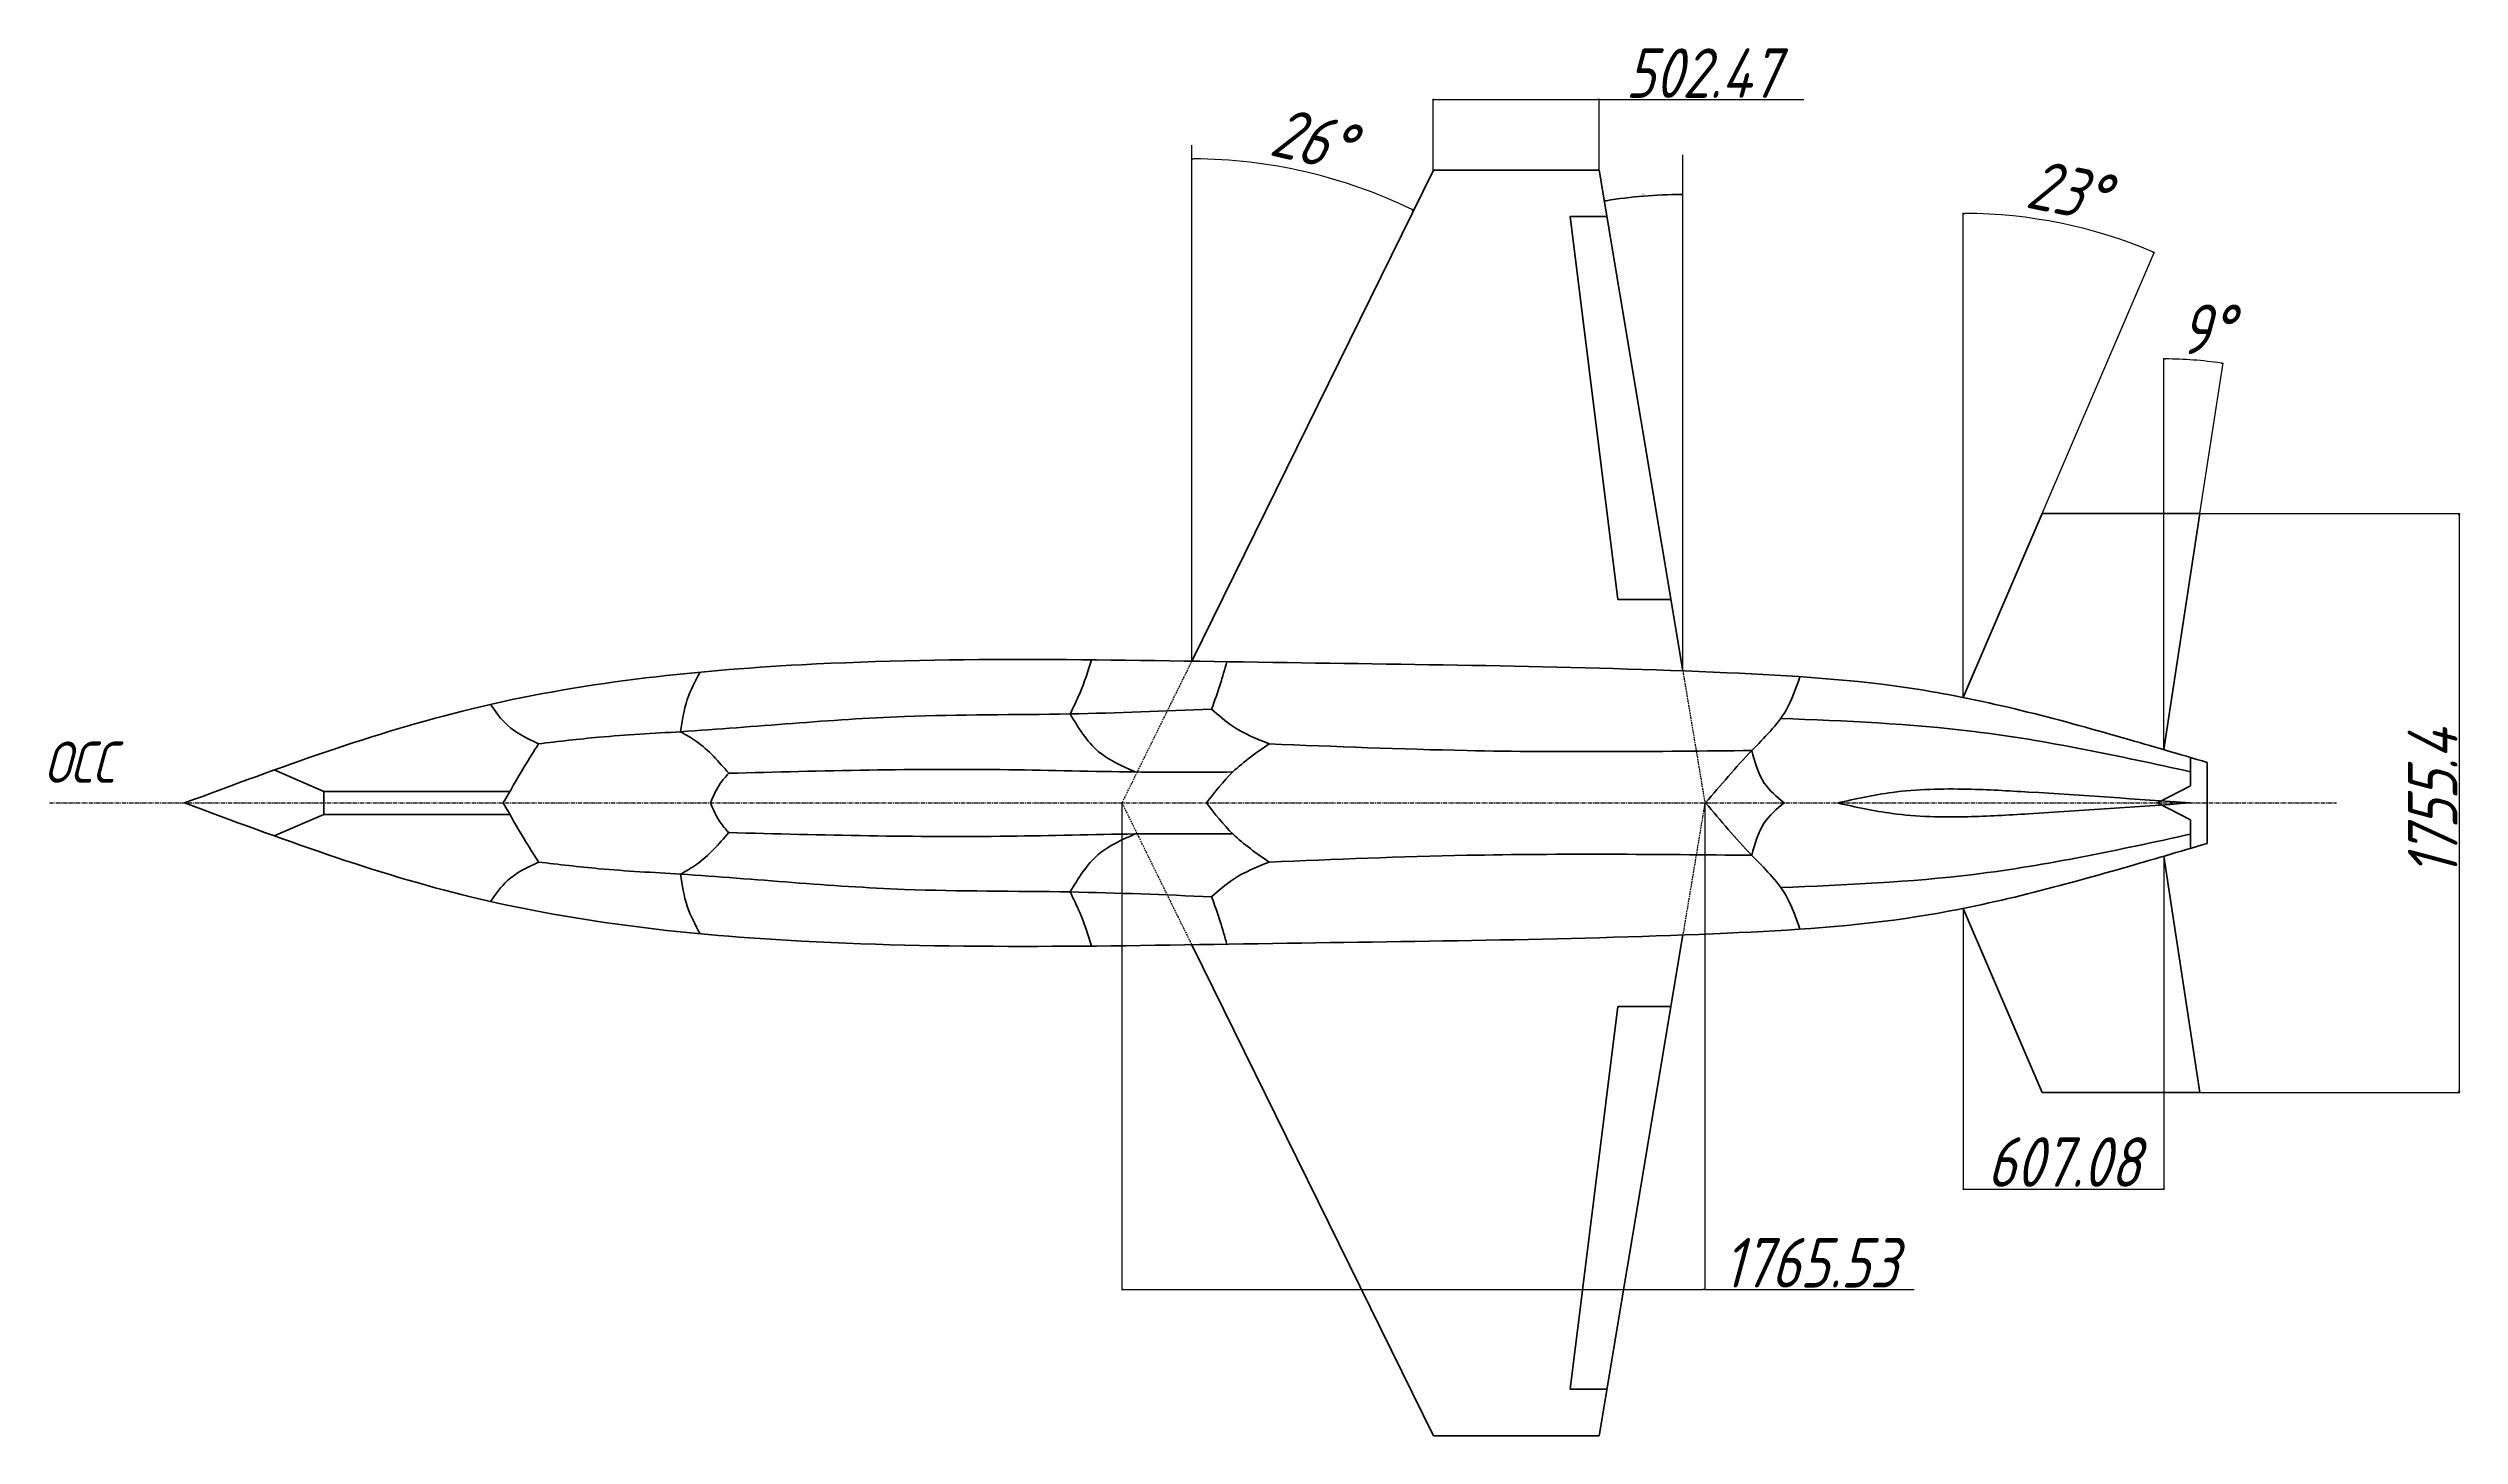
# Model space of a CAD drawing. Header units: millimetres. Extents: x -985956116104 to 1932156, y -552630487266 to 633586.
# Drawn here: x -21015 to -13711, y 30003 to 34209 of the extents above; entities that cross this region are included whole.
import ezdxf

# ---------------------------------------------------------------- set-up
doc = ezdxf.new("R2010")
doc.units = ezdxf.units.MM
doc.linetypes.add('CENTER', pattern=[2, 1.25, -0.25, 0.25, -0.25])
doc.linetypes.add('DASHED', pattern=[0.75, 0.5, -0.25])
for name, color, linetype, lineweight in [('_axes (Оси)', 6, 'CENTER', 30), ('_basic (Основной)', 4, 'Continuous', 60), ('_contour (Тонкий)', 7, 'Continuous', 30), ('_invisible (Невидимый)', 1, 'DASHED', 30), ('_text (Надписи)', 2, 'Continuous', 30)]:
    doc.layers.add(name, color=color, linetype=linetype, lineweight=lineweight)
doc.styles.add('ESKD', font='eskd.shx', dxfattribs={"oblique": 15, "height": 5})
doc.dimstyles.new('ESKD', dxfattribs={"dimtxt": 5, "dimasz": 5, "dimexe": 2, "dimexo": 0, "dimgap": 2, "dimtad": 1, "dimtoh": 1, "dimzin": 12, "dimdsep": 46, "dimtxsty": 'ESKD', "dimblk1": 'OPEN', "dimblk2": 'OPEN', "dimsah": 1, "dimcen": 5, "dimclrd": 256, "dimclre": 256, "dimclrt": 2, "dimadec": 0, "dimazin": 0, "dimtfac": 1, "dimtmove": 0, "dimatfit": 3, "dimldrblk": 'OPEN', "dimfxl": 1, "dimtolj": 1, "dimtzin": 12, "dimlwd": -1, "dimlwe": -1, "dimarcsym": 0})

# ---------------------------------------------------------------- blocks, each defined once
blk = doc.blocks.new('_OPEN')
at = {"color": 0, "linetype": 'ByBlock'}
for p, q in [((-1, 0.2), (0, 0)), ((0, 0), (-1, -0.2)), ((0, 0), (-1, 0))]:
    blk.add_line(p, q, dxfattribs=at)
blk = doc.blocks.new('*D268')
at = {"layer": '_contour (Тонкий)', "transparency": 16777216}
blk.add_arc((-17551.7, 32351), 1522.4, 64.00361, 89.81182, dxfattribs=at)
at = {"layer": 'Defpoints', "color": 0, "transparency": 16777216}
for p in [(-17551.7, 33915), (-16819.9, 33839.3), (-17095, 33803.3), (-17551.7, 32351), (-17551.7, 32351)]:
    blk.add_point(p, dxfattribs=at)
at = {"layer": '_contour (Тонкий)', "transparency": 16777216, "xscale": 5, "yscale": 5, "zscale": 5}
for p, rotation in [((-17551.7, 33873.4), 179.9059102574016), ((-16879.9, 33717.2), 333.9095177520109)]:
    blk.add_blockref('_OPEN', p, dxfattribs=dict(at, rotation=rotation))
at = {"layer": '_contour (Тонкий)', "color": 2, "transparency": 16777216, "insert": (-17187.5, 33932.1), "char_height": 5, "attachment_point": 5, "rotation": 347.02885, "style": 'ESKD'}
blk.add_mtext('\\A1;{\\H30x;26°}', dxfattribs=at)
blk = doc.blocks.new('*D257')
at = {"layer": '_contour (Тонкий)', "transparency": 16777216}
for p, q in [((-15214.8, 32711.8), (-15214.8, 33710.1)), ((-14975.7, 32798.9), (-14636.2, 33591.4))]:
    blk.add_line(p, q, dxfattribs=at)
blk.add_arc((-15214.8, 32240.7), 1467.4, 67.00573, 89.80477, dxfattribs=at)
at = {"layer": 'Defpoints', "color": 0, "transparency": 16777216}
for p in [(-14823.6, 33655), (-14975.7, 32798.9), (-15214.8, 32711.8), (-15214.8, 32240.7), (-15214.8, 32240.7)]:
    blk.add_point(p, dxfattribs=at)
at = {"layer": '_contour (Тонкий)', "transparency": 16777216, "xscale": 5, "yscale": 5, "zscale": 5}
for p, rotation in [((-15214.8, 33708.1), 179.902385587748), ((-14637, 33589.6), 336.9081173236702)]:
    blk.add_blockref('_OPEN', p, dxfattribs=dict(at, rotation=rotation))
at = {"layer": '_contour (Тонкий)', "color": 2, "transparency": 16777216, "insert": (-14899.6, 33777), "char_height": 5, "attachment_point": 5, "rotation": 348.40525, "style": 'ESKD'}
blk.add_mtext('\\A1;{\\H30x;23°}', dxfattribs=at)
blk = doc.blocks.new('*D258')
at = {"layer": '_contour (Тонкий)', "transparency": 16777216}
for p, q in [((-14607.7, 32693.7), (-14607.7, 33269)), ((-14498, 32798.9), (-14428, 33255.3))]:
    blk.add_line(p, q, dxfattribs=at)
blk.add_arc((-14607.7, 32082.7), 1184.3, 81.53087, 89.75811, dxfattribs=at)
at = {"layer": 'Defpoints', "color": 0, "transparency": 16777216}
for p in [(-14547.7, 33265.5), (-14498, 32798.9), (-14607.7, 32693.7), (-14607.7, 32082.7), (-14607.7, 32082.7)]:
    blk.add_point(p, dxfattribs=at)
at = {"layer": '_contour (Тонкий)', "transparency": 16777216, "xscale": 5, "yscale": 5, "zscale": 5}
for p, rotation in [((-14607.7, 33267), 179.8790535197821), ((-14428.3, 33253.4), 351.4099223785282)]:
    blk.add_blockref('_OPEN', p, dxfattribs=dict(at, rotation=rotation))
at = {"layer": '_contour (Тонкий)', "color": 2, "transparency": 16777216, "insert": (-14478.5, 33356.9), "char_height": 5, "attachment_point": 5, "style": 'ESKD'}
blk.add_mtext('\\A1;{\\H30x;9°}', dxfattribs=at)
blk = doc.blocks.new('*D262')
at = {"layer": '_contour (Тонкий)', "transparency": 16777216}
for p, q in [((-16819.9, 33839.3), (-16819.9, 34055.1)), ((-16814.9, 34053.1), (-16322.4, 34053.1)), ((-16317.4, 33839.3), (-16317.4, 34055.1)), ((-16317.4, 34053.1), (-15698.2, 34053.1))]:
    blk.add_line(p, q, dxfattribs=at)
at = {"layer": 'Defpoints', "color": 0, "transparency": 16777216}
for p in [(-16317.4, 34053.1), (-16819.9, 33839.3), (-16317.4, 33839.3)]:
    blk.add_point(p, dxfattribs=at)
at = {"layer": '_contour (Тонкий)', "transparency": 16777216, "xscale": 5, "yscale": 5, "zscale": 5, "rotation": 180}
blk.add_blockref('_OPEN', (-16819.9, 34053.1), dxfattribs=at)
at = {"layer": '_contour (Тонкий)', "transparency": 16777216, "xscale": 5, "yscale": 5, "zscale": 5}
blk.add_blockref('_OPEN', (-16317.4, 34053.1), dxfattribs=at)
at = {"layer": '_contour (Тонкий)', "color": 2, "transparency": 16777216, "insert": (-16005.3, 34133.2), "char_height": 5, "attachment_point": 5, "style": 'ESKD'}
blk.add_mtext('\\A1;{\\H30x;502.47}', dxfattribs=at)
blk = doc.blocks.new('*D263')
at = {"layer": '_contour (Тонкий)', "transparency": 16777216}
for p, q in [((-14498, 32798.9), (-13711.2, 32798.9)), ((-13713.2, 32793.9), (-13713.2, 31048.5)), ((-14498, 31043.5), (-13711.2, 31043.5))]:
    blk.add_line(p, q, dxfattribs=at)
at = {"layer": 'Defpoints', "color": 0, "transparency": 16777216}
for p in [(-14498, 32798.9), (-14498, 31043.5), (-13713.2, 31043.5)]:
    blk.add_point(p, dxfattribs=at)
at = {"layer": '_contour (Тонкий)', "transparency": 16777216, "xscale": 5, "yscale": 5, "zscale": 5}
for p, rotation in [((-13713.2, 32798.9), 90), ((-13713.2, 31043.5), 270)]:
    blk.add_blockref('_OPEN', p, dxfattribs=dict(at, rotation=rotation))
at = {"layer": '_contour (Тонкий)', "color": 2, "transparency": 16777216, "insert": (-13793.3, 31921.2), "char_height": 5, "attachment_point": 5, "rotation": 90, "style": 'ESKD'}
blk.add_mtext('\\A1;{\\H30x;1755.4}', dxfattribs=at)
blk = doc.blocks.new('*D264')
at = {"layer": '_contour (Тонкий)', "transparency": 16777216}
for p, q in [((-14607.7, 31759.7), (-14607.7, 30748.3)), ((-15214.8, 31601.6), (-15214.8, 30748.3)), ((-15209.8, 30750.3), (-14612.7, 30750.3))]:
    blk.add_line(p, q, dxfattribs=at)
at = {"layer": 'Defpoints', "color": 0, "transparency": 16777216}
for p in [(-14607.7, 31759.7), (-15214.8, 31601.6), (-14607.7, 30750.3)]:
    blk.add_point(p, dxfattribs=at)
at = {"layer": '_contour (Тонкий)', "transparency": 16777216, "xscale": 5, "yscale": 5, "zscale": 5, "rotation": 180}
blk.add_blockref('_OPEN', (-15214.8, 30750.3), dxfattribs=at)
at = {"layer": '_contour (Тонкий)', "transparency": 16777216, "xscale": 5, "yscale": 5, "zscale": 5}
blk.add_blockref('_OPEN', (-14607.7, 30750.3), dxfattribs=at)
at = {"layer": '_contour (Тонкий)', "color": 2, "transparency": 16777216, "insert": (-14911.2, 30832.8), "char_height": 5, "attachment_point": 5, "style": 'ESKD'}
blk.add_mtext('\\A1;{\\H30x;607.08}', dxfattribs=at)
blk = doc.blocks.new('*D265')
at = {"layer": '_contour (Тонкий)', "transparency": 16777216}
for p, q in [((-17763.1, 31921.2), (-17763.1, 30444.6)), ((-15997.5, 31921.2), (-15997.5, 30444.6)), ((-17758.1, 30446.6), (-16002.5, 30446.6)), ((-15997.5, 30446.6), (-15363.3, 30446.6))]:
    blk.add_line(p, q, dxfattribs=at)
at = {"layer": 'Defpoints', "color": 0, "transparency": 16777216}
for p in [(-17763.1, 31921.2), (-15997.5, 31921.2), (-15997.5, 30446.6)]:
    blk.add_point(p, dxfattribs=at)
at = {"layer": '_contour (Тонкий)', "transparency": 16777216, "xscale": 5, "yscale": 5, "zscale": 5, "rotation": 180}
blk.add_blockref('_OPEN', (-17763.1, 30446.6), dxfattribs=at)
at = {"layer": '_contour (Тонкий)', "transparency": 16777216, "xscale": 5, "yscale": 5, "zscale": 5}
blk.add_blockref('_OPEN', (-15997.5, 30446.6), dxfattribs=at)
at = {"layer": '_contour (Тонкий)', "color": 2, "transparency": 16777216, "insert": (-15677.9, 30527.5), "char_height": 5, "attachment_point": 5, "style": 'ESKD'}
blk.add_mtext('\\A1;{\\H30x;1765.53}', dxfattribs=at)
blk = doc.blocks.new('*D266')
at = {"layer": '_basic (Основной)', "transparency": 16777216}
blk.add_arc((-16064.3, 32321.4), 1443.9, 90.1984, 99.26916, dxfattribs=at)
at = {"layer": 'Defpoints', "color": 0, "transparency": 16777216}
for p in [(-16317.4, 33839.3), (-16064.3, 33885.3), (-16143.8, 33763.2), (-16064.3, 32321.4), (-16064.3, 32321.4)]:
    blk.add_point(p, dxfattribs=at)
at = {"layer": '_basic (Основной)', "transparency": 16777216, "xscale": 5, "yscale": 5, "zscale": 5}
for p, rotation in [((-16301.8, 33745.7), 189.3683633829186), ((-16064.3, 33765.4), 0.09920008811135)]:
    blk.add_blockref('_OPEN', p, dxfattribs=dict(at, rotation=rotation))
at = {"layer": '_basic (Основной)', "color": 2, "transparency": 16777216, "insert": (-16183.9, 33765.6), "char_height": 5, "attachment_point": 5, "rotation": 4.73378, "style": 'ESKD'}
blk.add_mtext('\\A1;9°', dxfattribs=at)

msp = doc.modelspace()

# ---------------------------------------------------------------- linework, layer by layer
at = {"layer": '_axes (Оси)', "ltscale": 10, "transparency": 33554687}
msp.add_line((-21011.263, 31921.183), (-14084.057, 31921.183), dxfattribs=at)
at = {"layer": '_basic (Основной)', "transparency": 33554687}
for p, q in [((-16819.875, 33839.314), (-17551.696, 32351.046)), ((-16819.875, 33839.314), (-16317.405, 33839.314)), ((-16317.405, 33839.314), (-16064.28, 32321.422)), ((-16293.884, 33698.268), (-16405.474, 33698.268)), ((-16261.167, 32538.079), (-16405.474, 33698.268)), ((-14975.678, 32798.885), (-15214.777, 32240.742)), ((-14975.678, 32798.885), (-14497.959, 32798.885)), ((-14497.959, 32798.885), (-14607.693, 32082.692)), ((-16100.41, 32538.079), (-16261.167, 32538.079)), ((-20180.446, 31956.183), (-20330.26, 32021.089)), ((-14526.196, 32058.731), (-14526.196, 31972.749)), ((-14476.034, 32043.931), (-14476.034, 31921.183)), ((-20180.446, 31921.183), (-20180.446, 31956.183)), ((-20180.446, 31956.183), (-19616.752, 31956.183)), ((-20180.446, 31921.183), (-20180.446, 31886.183)), ((-14526.196, 31972.749), (-14626.918, 31921.183)), ((-14526.196, 31869.618), (-14626.918, 31921.183)), ((-14476.034, 31798.436), (-14476.034, 31921.183)), ((-20180.446, 31886.183), (-20330.26, 31821.278)), ((-20180.446, 31886.183), (-19616.752, 31886.183)), ((-14526.196, 31783.636), (-14526.196, 31869.618)), ((-14497.959, 31043.482), (-14607.693, 31759.675)), ((-14975.678, 31043.482), (-15214.777, 31601.625)), ((-16819.875, 30003.053), (-17551.696, 31491.321)), ((-16317.405, 30003.053), (-16064.28, 31520.945)), ((-16261.167, 31304.287), (-16405.474, 30144.098)), ((-16100.41, 31304.287), (-16261.167, 31304.287)), ((-14975.678, 31043.482), (-14497.959, 31043.482)), ((-16293.884, 30144.098), (-16405.474, 30144.098)), ((-16819.875, 30003.053), (-16317.405, 30003.053))]:
    msp.add_line(p, q, dxfattribs=at)
for points in [[(-20601.732, 31921.183), (-19732.187, 32206.564), (-18732.785, 32340.02), (-17305.618, 32347.112), (-15929.534, 32315.842), (-15354.282, 32265.772), (-14728.964, 32117.894), (-14476.034, 32043.931)], [(-19040.482, 32317.689), (-19079.575, 32234.532), (-19099.699, 32137.082)], [(-17854.872, 32354.972), (-17890.812, 32253.23), (-17919.999, 32191.01)], [(-17445.034, 32349.338), (-17465.379, 32280.341), (-17491.375, 32205.649)], [(-15709.465, 32303.814), (-15752.693, 32200.475), (-15854.968, 32080.304), (-15995.358, 31921.183)], [(-19675.855, 32219.774), (-19623.753, 32156.667), (-19529.931, 32100.189)], [(-19529.931, 32100.189), (-19346.822, 32120.403), (-19099.699, 32137.082), (-18421.216, 32183.167), (-17919.999, 32191.01), (-17491.375, 32205.649)], [(-19099.699, 32137.082), (-19051.602, 32107.518), (-18953.79, 32011.028)], [(-17919.999, 32191.01), (-17834.61, 32077.529), (-17722.441, 32015.052)], [(-17491.375, 32205.649), (-17426.288, 32152.873), (-17317.287, 32100.296)], [(-15767.648, 32177.557), (-15182.635, 32137.782), (-14526.196, 32015.74)], [(-19529.931, 32100.189), (-19573.281, 32030.295), (-19636.754, 31921.183)], [(-17317.287, 32100.296), (-17426.973, 32015.083), (-17506.925, 31921.183)], [(-17317.287, 32100.296), (-16718.682, 32079.962), (-15854.968, 32079.962)], [(-15855.3, 32079.959), (-15817.402, 31981.239), (-15757.747, 31921.183)], [(-18953.79, 32011.028), (-18979.691, 31979.769), (-19009.17, 31921.183)], [(-18953.79, 32011.028), (-18105.562, 32022.024), (-17722.441, 32015.052), (-17426.973, 32015.052)], [(-20601.732, 31921.183), (-19732.187, 31635.803), (-18732.785, 31502.346), (-17305.618, 31495.255), (-15929.534, 31526.525), (-15354.282, 31576.595), (-14728.964, 31724.473), (-14476.034, 31798.436)], [(-19529.931, 31742.178), (-19573.281, 31812.072), (-19636.754, 31921.183)], [(-18953.79, 31831.339), (-18979.691, 31862.598), (-19009.17, 31921.183)], [(-17317.287, 31742.071), (-17426.973, 31827.284), (-17506.925, 31921.183)], [(-15709.465, 31538.553), (-15752.693, 31641.892), (-15854.968, 31762.063), (-15995.358, 31921.183)], [(-15855.3, 31762.408), (-15817.402, 31861.128), (-15757.747, 31921.183)], [(-15595.82, 31921.183), (-15430.002, 31953.072), (-15202.522, 31962.933), (-15017.155, 31954.262), (-14527.117, 31921.183)], [(-15595.82, 31921.183), (-15430.002, 31889.295), (-15202.522, 31879.434), (-15017.155, 31888.105), (-14527.117, 31921.183)], [(-19099.699, 31705.285), (-19051.602, 31734.849), (-18953.79, 31831.339)], [(-18953.79, 31831.339), (-18105.562, 31820.343), (-17722.441, 31827.315), (-17426.973, 31827.315)], [(-17919.999, 31651.357), (-17834.61, 31764.838), (-17722.441, 31827.315)], [(-15767.648, 31664.81), (-15182.635, 31704.585), (-14526.196, 31826.627)], [(-19675.855, 31622.593), (-19623.753, 31685.7), (-19529.931, 31742.178)], [(-19529.931, 31742.178), (-19346.822, 31721.964), (-19099.699, 31705.285), (-18421.216, 31659.2), (-17919.999, 31651.357), (-17491.375, 31636.718)], [(-19040.482, 31524.678), (-19079.575, 31607.835), (-19099.699, 31705.285)], [(-17491.375, 31636.718), (-17426.288, 31689.493), (-17317.287, 31742.071)], [(-17317.287, 31742.071), (-16718.682, 31762.404), (-15854.968, 31762.404)], [(-17854.872, 31487.395), (-17890.812, 31589.137), (-17919.999, 31651.357)], [(-17445.034, 31493.029), (-17465.379, 31562.025), (-17491.375, 31636.718)]]:
    msp.add_spline(points, degree=3, dxfattribs=at)
at = {"layer": '_contour (Тонкий)', "transparency": 33554687}
for p, q in [((-17551.696, 32351.046), (-17551.696, 33914.963)), ((-16064.28, 32321.422), (-16064.28, 33885.339)), ((-15214.777, 32240.742), (-15214.777, 32711.833)), ((-14607.693, 32082.692), (-14607.693, 32693.665))]:
    msp.add_line(p, q, dxfattribs=at)
at = {"layer": '_invisible (Невидимый)', "ltscale": 10, "transparency": 33554687}
for p, q in [((-17551.696, 32351.046), (-17763.07, 31921.183)), ((-16064.28, 32321.422), (-15997.536, 31921.183)), ((-17763.07, 31921.183), (-17551.696, 31491.321)), ((-15997.536, 31921.183), (-16064.28, 31520.945))]:
    msp.add_line(p, q, dxfattribs=at)

# ---------------------------------------------------------------- texts
at = {"layer": '_text (Надписи)', "transparency": 33554687, "insert": (-21027.523, 32107.25), "char_height": 125, "attachment_point": 1, "style": 'ESKD'}
msp.add_mtext_dynamic_manual_height_columns('ОСС', width=15.93486, gutter_width=25, heights=[0], dxfattribs=at)

# ---------------------------------------------------------------- dimensions: what is measured, and where the dimension line sits
at = {"layer": '_basic (Основной)', "color": 1, "transparency": 33554687}
dim = msp.add_angular_dim_2l(base=(-16143.773, 33763.177), line1=((-16317.405, 33839.314), (-16064.28, 32321.422)), line2=((-16064.28, 32321.422), (-16064.28, 33885.339)), dimstyle='ESKD', dxfattribs=at)
dim.commit()
dim.dimension.update_dxf_attribs({"geometry": '*D266', "text_midpoint": (-16183.87, 33765.591)})
at = {"layer": '_contour (Тонкий)', "transparency": 33554687}
for base, p1, p2, picture, middle in [((-16317.405, 34053.125), (-16819.875, 33839.314), (-16317.405, 33839.314), '*D262', (-16005.309, 34133.232)), ((-14607.693, 30750.328), (-15214.777, 31601.625), (-14607.693, 31759.675), '*D264', (-14911.235, 30832.764))]:
    dim = msp.add_linear_dim(base=base, p1=p1, p2=p2, text='{\\H30x;<>}', dimstyle='ESKD', dxfattribs=at)
    dim.commit()
    dim.dimension.update_dxf_attribs({"geometry": picture, "text_midpoint": middle})
for base, line1, line2, picture, middle in [((-17095.015, 33803.305), ((-16819.875, 33839.314), (-17551.696, 32351.046)), ((-17551.696, 32351.046), (-17551.696, 33914.963)), '*D268', (-17209.983, 33834.571)), ((-14823.627, 33655.05), ((-14975.678, 32798.885), (-15214.777, 32240.742)), ((-15214.777, 32240.742), (-15214.777, 32711.833)), '*D257', (-14919.847, 33678.199)), ((-14547.698, 33265.493), ((-14497.959, 32798.885), (-14607.693, 32082.692)), ((-14607.693, 32082.692), (-14607.693, 32693.665)), '*D258', (-14478.499, 33259.946))]:
    dim = msp.add_angular_dim_2l(base=base, line1=line1, line2=line2, text='{\\H30x;<>}', dimstyle='ESKD', dxfattribs=at)
    dim.commit()
    dim.dimension.update_dxf_attribs({"geometry": picture, "text_midpoint": middle, "dimtype": 162})
dim = msp.add_linear_dim(base=(-13713.164, 31043.482), p1=(-14497.959, 32798.885), p2=(-14497.959, 31043.482), angle=90, text='{\\H30x;<>}', dimstyle='ESKD', dxfattribs=at)
dim.commit()
dim.dimension.update_dxf_attribs({"geometry": '*D263', "text_midpoint": (-13793.27, 31921.183)})
dim = msp.add_linear_dim(base=(-15997.536, 30446.567), p1=(-17763.07, 31921.183), p2=(-15997.536, 31921.183), text='{\\H30x;<>}', dimstyle='ESKD', dxfattribs=at)
dim.commit()
dim.dimension.update_dxf_attribs({"geometry": '*D265', "text_midpoint": (-15677.94, 30446.567), "dimtype": 160})

doc.saveas('drawing.dxf')
